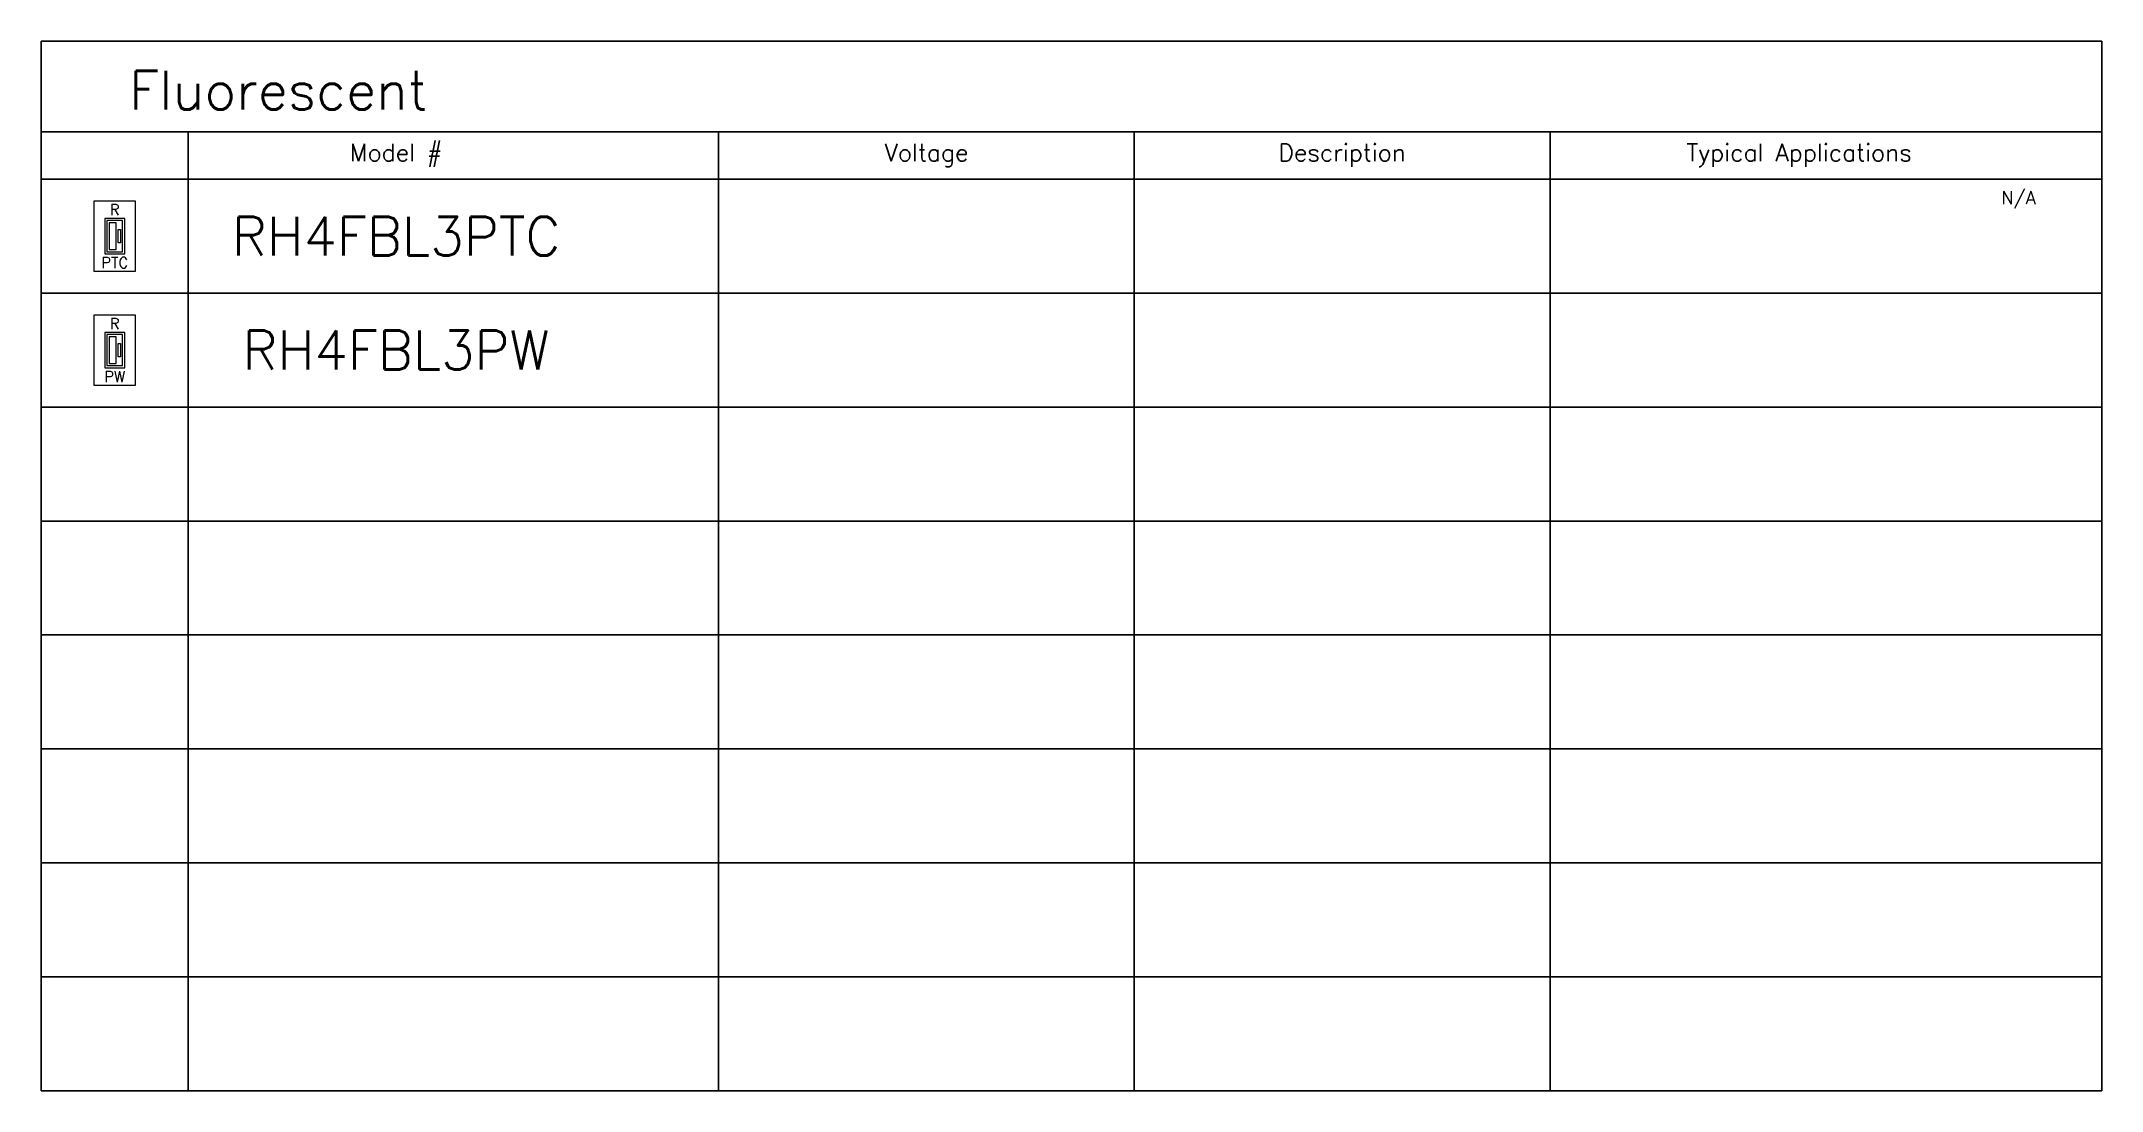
# Model space of a CAD drawing. Header units: inches. Extents: x -13775 to 9910, y -4933 to 5507.
# Drawn here: x -9845 to -8893, y -1708 to -1223 of the extents above; entities that cross this region are included whole.
import ezdxf
from ezdxf.enums import TextEntityAlignment as Align

# ---------------------------------------------------------------- set-up
doc = ezdxf.new("R2010")
doc.units = ezdxf.units.IN
doc.header["$LTSCALE"] = 48
doc.header["$MEASUREMENT"] = 0
doc.layers.add('Boxes', color=7, linetype='Continuous')
doc.layers.add('Text', color=7, linetype='Continuous')
doc.layers.add('WATTSTOPPER', color=160, linetype='Continuous', lineweight=0)
doc.styles.add('ROMANC', font='COMPLEX.SHX')
doc.styles.add('ROMANS', font='ROMANS')

msp = doc.modelspace()

# ---------------------------------------------------------------- texts
at = {"layer": 'Text', "color": 2, "style": 'ROMANS'}
for s, insert, char_height, attachment_point in [('Fluorescent', (-9804.77, -1245.77), 18, 4), ('Model #', (-9681.4, -1275.94), 8, 5), ('Voltage', (-9436.18, -1275.94), 8, 5), ('Description', (-9244, -1275.94), 8, 5), ('Typical Applications', (-9032.7, -1275.94), 8, 5), ('N/A', (-8923.35, -1292.46), 6, 3), ('RH4FBL3PTC', (-9681.4, -1313.25), 18, 5), ('RH4FBL3PW', (-9681.4, -1365.9), 18, 5)]:
    msp.add_mtext(s, dxfattribs=dict(at, insert=insert, char_height=char_height, attachment_point=attachment_point))

# ---------------------------------------------------------------- blocks, each defined once
blk = doc.blocks.new('*U523')
blk.add_wipeout([(-9.62, 0), (9.62, 0), (9.62, 32.34), (-9.62, 32.34)])
blk.add_wipeout([(-9.62, 0), (9.62, 0), (9.62, 32.34), (-9.62, 32.34)])
at = {"lineweight": 0}
for points in [[(-9.62, 0), (9.62, 0), (9.62, 32.34), (-9.62, 32.34)], [(-4.62, 8), (4.62, 8), (4.62, 24.34), (-4.62, 24.34)], [(-3.62, 9), (3.62, 9), (3.62, 23.34), (-3.62, 23.34)], [(-2.62, 10), (0.62, 10), (0.62, 22.34), (-2.62, 22.34)], [(2.62, 13.08), (1.62, 13.08), (1.62, 19.25), (2.62, 19.25)]]:
    blk.add_lwpolyline(points, close=True, dxfattribs=at)
at = {"style": 'ROMANC'}
for s, p in [('R', (0, 28.41)), ('PTC', (0, 3.92))]:
    blk.add_text(s, height=5, dxfattribs=at).set_placement(p, align=Align.MIDDLE_CENTER)
blk = doc.blocks.new('*U524')
blk.add_wipeout([(-9.62, 0), (9.62, 0), (9.62, 32.34), (-9.62, 32.34)])
blk.add_wipeout([(-9.62, 0), (9.62, 0), (9.62, 32.34), (-9.62, 32.34)])
at = {"lineweight": 0}
for points in [[(-9.62, 0), (9.62, 0), (9.62, 32.34), (-9.62, 32.34)], [(-4.62, 8), (4.62, 8), (4.62, 24.34), (-4.62, 24.34)], [(-3.62, 9), (3.62, 9), (3.62, 23.34), (-3.62, 23.34)], [(-2.62, 10), (0.62, 10), (0.62, 22.34), (-2.62, 22.34)], [(2.62, 13.08), (1.62, 13.08), (1.62, 19.25), (2.62, 19.25)]]:
    blk.add_lwpolyline(points, close=True, dxfattribs=at)
at = {"style": 'ROMANC'}
for s, p in [('R', (0, 28.41)), ('PW', (0, 3.92))]:
    blk.add_text(s, height=5, dxfattribs=at).set_placement(p, align=Align.MIDDLE_CENTER)

# ---------------------------------------------------------------- linework, layer by layer
at = {"layer": 'Boxes', "color": 2}
for p, q in [((-9777.49, -1264.96), (-9777.49, -1708.17)), ((-9532.27, -1264.96), (-9532.27, -1708.17)), ((-9340.09, -1264.96), (-9340.09, -1708.17)), ((-9147.9, -1264.96), (-9147.9, -1708.17))]:
    msp.add_line(p, q, dxfattribs=at)
for points in [[(-8892.78, -1223.16), (-8892.78, -1708.17), (-9845.49, -1708.17), (-9845.49, -1223.16)], [(-8892.78, -1223.16), (-9845.49, -1223.16)], [(-8892.78, -1264.96), (-9845.49, -1264.96)], [(-9845.49, -1286.92), (-8892.78, -1286.92)], [(-8892.78, -1339.57), (-9845.49, -1339.57)], [(-9845.49, -1392.23), (-8892.78, -1392.23)], [(-8892.78, -1444.89), (-9845.49, -1444.89)], [(-8892.78, -1497.55), (-9845.49, -1497.55)], [(-8892.78, -1550.2), (-9845.49, -1550.2)], [(-8892.78, -1602.86), (-9845.49, -1602.86)], [(-8892.78, -1655.52), (-9845.49, -1655.52)]]:
    msp.add_lwpolyline(points, dxfattribs=at)

msp.set_redraw_order([(e.dxf.handle, doc.entitydb.next_handle()) for e in msp.query("TEXT MTEXT ATTDEF DIMENSION ARC_DIMENSION")])  # texts and dimensions are drawn at this point

# ---------------------------------------------------------------- next in the draw order: block references
at = {"layer": 'WATTSTOPPER'}
for name, p in [('*U523', (-9811.49, -1329.42)), ('*U524', (-9811.49, -1382.07))]:
    msp.add_blockref(name, p, dxfattribs=at)

doc.saveas('drawing.dxf')
